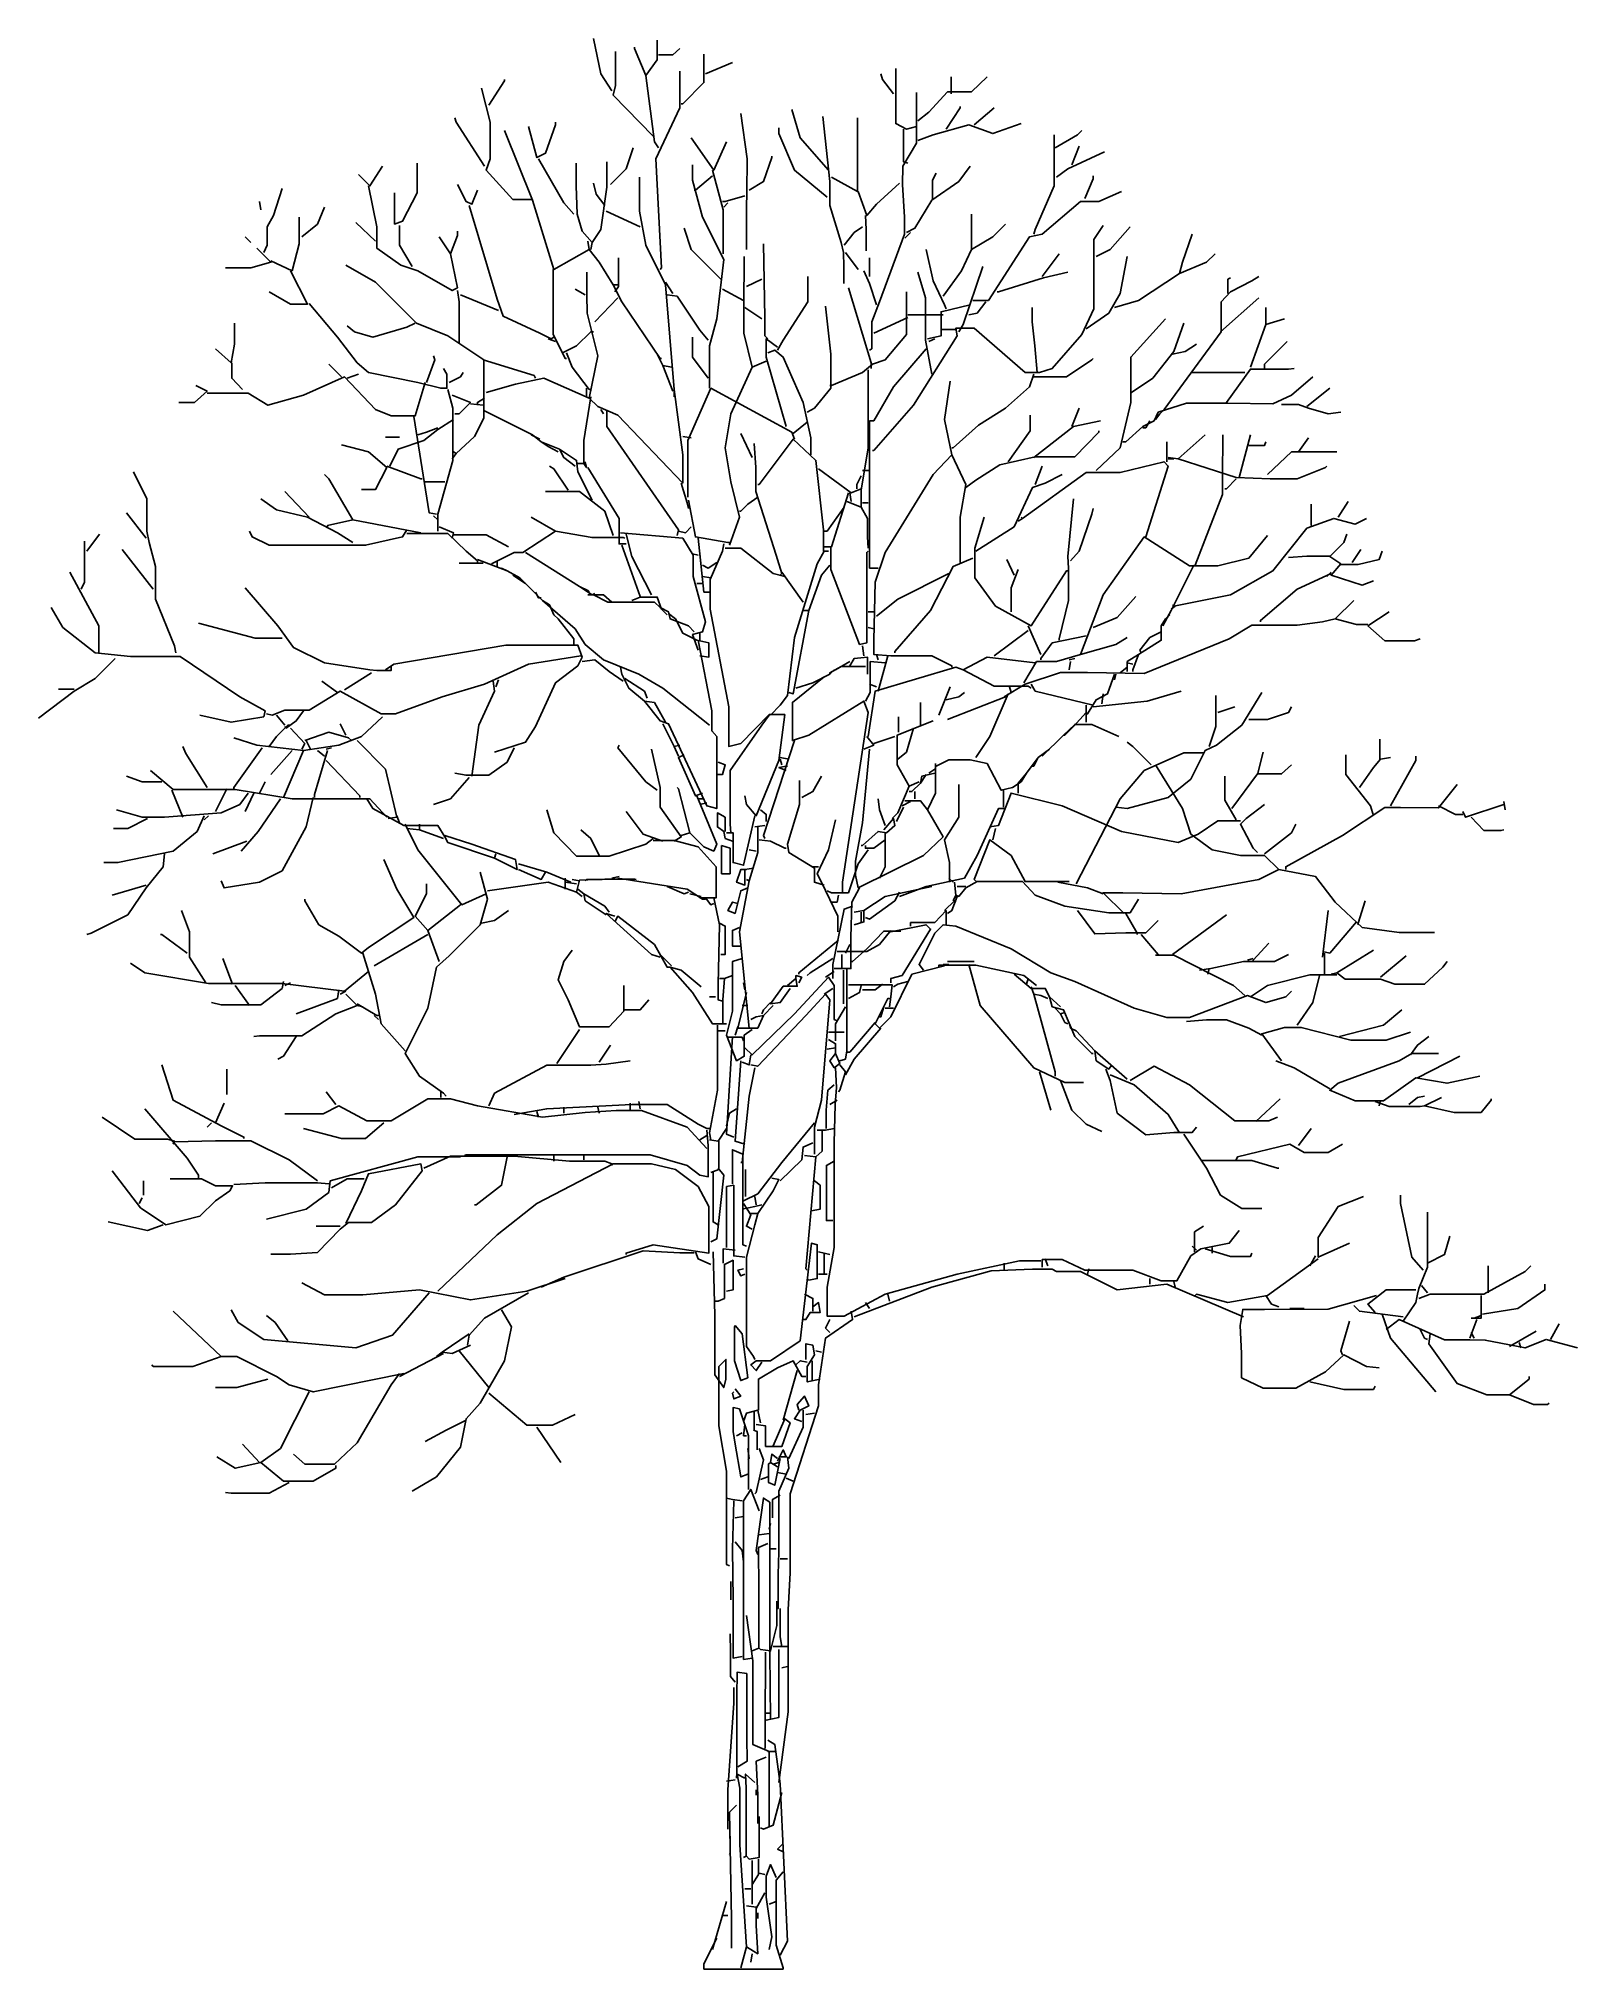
# Model space of a CAD drawing. Header units: metres. Extents: x -4.2 to 5, y 0 to 11.5.
import ezdxf

# ---------------------------------------------------------------- set-up
doc = ezdxf.new("R2010")
doc.units = ezdxf.units.M
doc.header["$LTSCALE"] = 0.2

msp = doc.modelspace()

# ---------------------------------------------------------------- linework, layer by layer
at = {"flags": 128}
for points in [[(-0.765, 11.149), (-0.832, 11.25), (-0.874, 11.46)], [(-0.744, 11.384), (-0.744, 11.182), (-0.757, 11.123), (-0.521, 10.88)], [(-0.496, 11.451), (-0.496, 11.334), (-0.563, 11.241), (-0.631, 11.401), (-0.631, 11.409)], [(-0.488, 11.363), (-0.404, 11.363), (-0.362, 11.401)], [(-0.219, 11.367), (-0.219, 11.199), (-0.345, 11.073), (-0.353, 11.073)], [(-0.563, 11.241), (-0.513, 10.846), (-0.488, 10.812)], [(-0.362, 11.266), (-0.362, 11.048), (-0.504, 10.745), (-0.471, 10.098), (-0.479, 10.089)], [(-0.21, 11.25), (-0.05, 11.317)], [(0.908, 11.132), (0.841, 11.216), (0.832, 11.25)], [(0.921, 11.283), (0.921, 10.955), (0.984, 10.922), (1.043, 10.938)], [(-1.539, 11.165), (-1.488, 10.964), (-1.488, 10.745), (-1.513, 10.678), (-1.354, 10.505), (-1.236, 10.505)], [(-1.497, 11.065), (-1.404, 11.208), (-1.404, 11.216)], [(1.043, 11.14), (1.043, 10.838), (0.963, 10.703), (0.961, 10.594), (0.972, 10.4), (0.972, 10.299), (0.824, 9.896), (0.778, 9.778), (0.778, 9.618), (0.765, 9.61)], [(1.051, 10.972), (1.118, 11.023), (1.228, 11.144), (1.37, 11.144), (1.463, 11.233)], [(1.249, 11.132), (1.249, 11.233)], [(0, 11.014), (0.038, 10.745), (0.036, 10.543), (0.035, 10.459), (0.035, 10.207)], [(0.521, 10.678), (0.353, 10.871), (0.303, 11.039)], [(1.219, 10.922), (1.303, 11.048), (1.303, 11.056)], [(1.387, 10.947), (1.505, 11.048)], [(-1.522, 10.703), (-1.69, 10.964), (-1.698, 10.989)], [(-1.404, 10.913), (-1.236, 10.501), (-1.11, 10.089), (-0.9, 10.207), (-0.841, 10.131), (-0.757, 9.997), (-0.731, 9.997)], [(-1.261, 10.938), (-1.211, 10.753), (-1.16, 10.779), (-1.101, 10.947), (-1.101, 10.964)], [(0.513, 10.518), (0.319, 10.678), (0.227, 10.896), (0.227, 10.93)], [(0.488, 10.997), (0.53, 10.611), (0.53, 10.468), (0.597, 10.249), (0.61, 10.19), (0.612, 10.106), (0.612, 10.005)], [(0.538, 10.636), (0.694, 10.552), (0.694, 10.989)], [(0.967, 10.922), (0.967, 10.728), (0.992, 10.72)], [(1.665, 10.955), (1.497, 10.896), (1.354, 10.947), (1.143, 10.888), (1.051, 10.854)], [(1.867, 10.812), (2.001, 10.888), (2.026, 10.913)], [(-0.774, 10.594), (-0.681, 10.686), (-0.639, 10.812)], [(-0.294, 10.871), (-0.16, 10.678), (-0.084, 10.846)], [(1.862, 10.888), (1.862, 10.585), (1.749, 10.325), (1.74, 10.299)], [(1.875, 10.636), (1.942, 10.686), (2.161, 10.787)], [(1.967, 10.711), (2.009, 10.821)], [(-2.27, 10.653), (-2.203, 10.585), (-2.127, 10.703)], [(-2.056, 10.543), (-2.056, 10.358), (-2.009, 10.375), (-1.921, 10.543), (-1.921, 10.72)], [(-1.202, 10.745), (-1.051, 10.484), (-0.992, 10.417)], [(-0.795, 10.728), (-0.795, 10.577), (-0.832, 10.325), (-0.883, 10.249), (-0.942, 10.316), (-0.971, 10.417), (-0.977, 10.585), (-0.977, 10.72)], [(-0.286, 10.711), (-0.286, 10.619), (-0.227, 10.4), (-0.101, 10.148), (-0.143, 9.795), (-0.185, 9.635), (-0.185, 9.383)], [(-0.168, 10.678), (-0.105, 10.442), (-0.105, 10.182)], [(0.05, 10.56), (0.135, 10.611), (0.185, 10.753), (0.185, 10.762)], [(0.984, 10.308), (1.034, 10.333), (1.135, 10.501), (1.295, 10.611), (1.362, 10.703)], [(-2.724, 10.569), (-2.775, 10.409), (-2.812, 10.342), (-2.812, 10.232), (-2.833, 10.19)], [(-2.211, 10.585), (-2.161, 10.342), (-2.161, 10.215), (-2.018, 10.115), (-1.917, 10.081), (-1.715, 9.963), (-1.682, 9.98), (-1.724, 10.182), (-1.682, 10.291), (-1.682, 10.316)], [(-1.564, 10.56), (-1.597, 10.476), (-1.631, 10.493), (-1.682, 10.594)], [(-0.601, 10.636), (-0.601, 10.434), (-0.563, 10.232), (-0.446, 9.997), (-0.395, 9.375), (-0.345, 8.988), (-0.345, 8.82), (-0.731, 9.223), (-0.849, 9.274), (-0.9, 9.324), (-0.849, 9.576), (-0.912, 9.829), (-0.914, 9.938), (-0.914, 10.072)], [(-0.807, 10.468), (-0.858, 10.535), (-0.874, 10.602)], [(-0.168, 10.644), (-0.269, 10.56), (-0.277, 10.56)], [(0.942, 10.602), (0.807, 10.476), (0.748, 10.409), (0.698, 10.552)], [(1.139, 10.501), (1.139, 10.619), (1.16, 10.661)], [(2.262, 10.552), (2.127, 10.493), (2.018, 10.493), (1.791, 10.299), (1.715, 10.283), (1.471, 9.904), (1.379, 9.904)], [(2.043, 10.51), (2.094, 10.627), (2.094, 10.644)], [(-2.859, 10.493), (-2.85, 10.442)], [(-2.606, 10.283), (-2.514, 10.358), (-2.472, 10.459)], [(-1.614, 10.468), (-1.446, 9.913), (-1.412, 9.812), (-1.194, 9.711), (-1.127, 9.677), (-1.11, 9.686)], [(0.025, 10.526), (-0.092, 10.493), (-0.109, 10.493)], [(-0.076, 10.484), (-0.101, 10.459)], [(-2.623, 10.4), (-2.623, 10.241), (-2.665, 10.081), (-2.791, 10.14)], [(-2.169, 10.257), (-2.287, 10.367)], [(-2.026, 10.35), (-2.026, 10.232), (-1.951, 10.106)], [(-0.799, 10.434), (-0.597, 10.342)], [(-0.118, 10.03), (-0.294, 10.207), (-0.336, 10.333)], [(0.723, 10.342), (0.673, 10.308), (0.614, 10.232)], [(0.74, 10.409), (0.744, 10.325), (0.744, 10.199)], [(2.152, 10.35), (2.098, 10.266), (2.098, 9.854), (2.026, 9.703), (1.85, 9.501), (1.774, 9.476), (1.69, 9.476), (1.387, 9.74), (1.278, 9.74), (1.286, 9.694), (1.026, 9.282), (0.79, 9.013), (0.782, 9.013)], [(1.202, 9.93), (1.312, 10.081), (1.37, 10.207), (1.497, 10.283), (1.572, 10.358)], [(1.37, 10.207), (1.37, 10.417)], [(2.11, 10.165), (2.194, 10.207), (2.312, 10.342)], [(-2.875, 10.215), (-2.791, 10.131), (-2.909, 10.098), (-3.06, 10.098)], [(-2.943, 10.283), (-2.909, 10.249)], [(-1.724, 10.182), (-1.791, 10.283)], [(-0.908, 10.257), (-0.9, 10.207)], [(-0.883, 10.249), (-0.891, 10.207)], [(0.135, 10.241), (0.143, 9.803), (0.143, 9.694), (0.16, 9.677)], [(1.009, 10.308), (0.975, 10.274)], [(1.101, 10.207), (1.143, 10.022), (1.211, 9.879), (1.219, 9.854)], [(2.606, 10.064), (2.623, 10.131), (2.682, 10.299)], [(-2.346, 10.115), (-2.169, 10.014), (-1.925, 9.77), (-1.74, 9.694), (-1.526, 9.551), (-1.526, 9.206), (-1.581, 9.097), (-1.69, 8.996), (-1.707, 9.005)], [(-0.727, 10.157), (-0.727, 9.988), (-0.748, 9.955)], [(0.021, 10.165), (0.019, 9.862), (0.019, 9.711), (0.067, 9.509), (0.151, 9.543)], [(0.622, 10.19), (0.698, 10.089)], [(0.765, 10.047), (0.765, 10.157)], [(1.438, 10.106), (1.32, 9.761), (1.295, 9.719)], [(1.791, 10.047), (1.892, 10.182)], [(2.295, 10.165), (2.253, 9.946), (2.186, 9.829), (2.051, 9.736)], [(2.22, 9.862), (2.363, 9.904), (2.606, 10.064), (2.766, 10.131), (2.817, 10.182)], [(-2.674, 10.081), (-2.573, 9.883), (-2.674, 9.883), (-2.8, 9.955)], [(-1.114, 10.089), (-1.114, 9.703), (-1.059, 9.593), (-0.975, 9.635), (-0.891, 9.719), (-0.874, 9.719)], [(-0.757, 9.997), (-0.706, 9.896), (-0.479, 9.56), (-0.471, 9.56)], [(-0.446, 10.014), (-0.404, 9.946)], [(0.126, 10.03), (0.034, 9.988)], [(0.399, 10.047), (0.399, 9.896), (0.252, 9.669), (0.219, 9.61)], [(0.639, 9.98), (0.774, 9.534), (0.774, 9.501)], [(0.731, 10.081), (0.765, 10.005), (0.807, 9.879)], [(1.051, 10.072), (1.097, 9.921), (1.097, 9.669), (1.135, 9.467)], [(1.942, 10.072), (1.799, 10.039), (1.74, 10.022), (1.53, 9.955), (1.522, 9.955)], [(2.463, 9.198), (2.489, 9.232), (2.514, 9.257), (2.854, 9.719), (2.854, 9.896), (2.909, 9.955), (3.035, 10.022), (3.077, 10.047)], [(2.892, 9.946), (2.892, 10.03), (2.909, 10.039)], [(-2.564, 9.887), (-2.396, 9.686), (-2.278, 9.534), (-2.211, 9.476), (-1.917, 9.417), (-1.782, 9.383), (-1.745, 9.383), (-1.745, 9.467), (-1.766, 9.501)], [(-1.682, 9.963), (-1.673, 9.896), (-1.673, 9.652)], [(-1.665, 9.938), (-1.438, 9.845)], [(-0.925, 9.938), (-0.984, 9.972)], [(-0.731, 9.921), (-0.866, 9.778)], [(-0.437, 9.938), (-0.378, 9.93), (-0.244, 9.728), (-0.193, 9.669)], [(-0.109, 9.972), (0.017, 9.904)], [(0.504, 9.871), (0.534, 9.585), (0.534, 9.383), (0.437, 9.265), (0.395, 9.24)], [(0.984, 9.955), (0.984, 9.703), (0.858, 9.551), (0.782, 9.526), (0.774, 9.534)], [(1.362, 9.879), (1.19, 9.837), (1.19, 9.694), (1.11, 9.677)], [(1.455, 9.896), (1.404, 9.829), (1.354, 9.82)], [(2.85, 9.719), (3.077, 9.921)], [(-3.119, 9.618), (-3.027, 9.534), (-3.006, 9.644), (-3.006, 9.77)], [(-1.934, 9.77), (-1.984, 9.745), (-2.186, 9.686), (-2.295, 9.719), (-2.337, 9.753)], [(0.025, 9.862), (0.126, 9.795)], [(0.992, 9.803), (0.79, 9.711)], [(0.992, 9.82), (1.202, 9.82)], [(1.761, 9.476), (1.747, 9.635), (1.731, 9.778), (1.731, 9.862)], [(2.522, 9.795), (2.316, 9.568), (2.316, 9.299), (2.253, 9.03), (2.11, 8.895)], [(2.632, 9.77), (2.573, 9.602), (2.447, 9.442), (2.321, 9.358)], [(3.027, 9.509), (3.119, 9.761), (3.229, 9.795)], [(3.119, 9.761), (3.119, 9.862)], [(-1.143, 9.677), (-1.101, 9.66)], [(-0.193, 9.442), (-0.286, 9.568), (-0.286, 9.686)], [(0.269, 9.156), (0.151, 9.568), (0.151, 9.677), (0.219, 9.627)], [(1.152, 9.677), (1.118, 9.66)], [(1.278, 9.732), (1.194, 9.732)], [(2.564, 9.585), (2.64, 9.602), (2.707, 9.644)], [(3.245, 9.66), (3.111, 9.526), (3.111, 9.501)], [(-3.023, 9.534), (-3.023, 9.442), (-2.96, 9.375)], [(-2.371, 9.45), (-2.447, 9.526)], [(-1.867, 9.417), (-1.816, 9.551), (-1.824, 9.576)], [(-1.53, 9.551), (-1.228, 9.459), (-1.219, 9.442)], [(-1.059, 9.593), (-1.043, 9.56), (-1.034, 9.56)], [(-1.034, 9.593), (-1.001, 9.509), (-0.9, 9.375), (-0.891, 9.375)], [(-0.496, 9.585), (-0.462, 9.518), (-0.404, 9.366)], [(0.416, 8.988), (0.416, 9.089), (0.37, 9.299), (0.252, 9.568), (0.202, 9.61), (0.16, 9.593)], [(0.782, 9.526), (0.723, 9.476), (0.538, 9.4), (0.53, 9.4)], [(1.101, 9.618), (0.908, 9.391), (0.79, 9.19), (0.765, 9.19)], [(1.74, 9.45), (1.934, 9.45), (2.085, 9.551), (2.094, 9.56)], [(-3.17, 9.354), (-2.926, 9.354), (-2.808, 9.282), (-2.598, 9.341), (-2.354, 9.45), (-2.169, 9.257), (-2.077, 9.219), (-1.934, 9.219), (-1.875, 9.417)], [(-2.337, 9.442), (-2.27, 9.467)], [(-1.732, 9.417), (-1.665, 9.45), (-1.648, 9.476)], [(-1.513, 9.358), (-1.337, 9.408), (-1.169, 9.442), (-0.9, 9.324)], [(-0.462, 9.518), (-0.412, 9.509)], [(0.067, 9.509), (-0.059, 9.232), (-0.092, 9.03), (-0.059, 8.828), (-0.008, 8.618), (-0.067, 8.45)], [(0.757, 9.492), (0.757, 9.03), (0.715, 8.778), (0.715, 8.677), (0.631, 8.71)], [(1.244, 9.425), (1.211, 9.198), (1.253, 8.988)], [(1.74, 9.467), (1.715, 9.391), (1.572, 9.265), (1.412, 9.164), (1.261, 9.03), (1.253, 9.03)], [(3.397, 9.45), (3.271, 9.341), (3.161, 9.291), (2.892, 9.295), (2.648, 9.295), (2.48, 9.24), (2.455, 9.19), (2.388, 9.156), (2.287, 9.064), (2.27, 9.064)], [(2.682, 9.476), (2.993, 9.476)], [(2.884, 9.299), (3.027, 9.497), (3.254, 9.497), (3.287, 9.501)], [(-3.237, 9.4), (-3.17, 9.366), (-3.245, 9.299), (-3.338, 9.299)], [(-1.74, 9.375), (-1.711, 9.265), (-1.711, 8.954), (-1.799, 8.635), (-1.799, 8.534)], [(-1.715, 9.341), (-1.606, 9.299), (-1.673, 9.232), (-1.698, 9.232)], [(-1.606, 9.291), (-1.53, 9.282)], [(-1.522, 9.324), (-1.564, 9.299), (-1.564, 9.291)], [(-0.891, 9.333), (-0.933, 9.072), (-0.933, 8.937), (-0.975, 8.937)], [(-0.916, 9.383), (-0.916, 9.333)], [(-0.395, 9.375), (-0.395, 9.333)], [(-0.315, 8.736), (-0.315, 9.072), (-0.177, 9.383), (0.303, 9.122), (0.319, 9.08)], [(3.363, 9.274), (3.498, 9.383)], [(-1.707, 9.198), (-1.799, 9.139), (-1.883, 9.072), (-2.035, 9.021), (-2.085, 8.921)], [(-1.942, 9.215), (-1.85, 8.643), (-1.808, 8.635)], [(-1.522, 9.249), (-1.236, 9.106), (-1.185, 9.064), (-1.076, 9.021), (-1.051, 8.971), (-0.984, 8.921)], [(-0.832, 9.257), (-0.816, 9.232)], [(-0.795, 9.249), (-0.795, 9.156), (-0.37, 8.542), (-0.378, 8.509)], [(0.395, 9.181), (0.311, 9.114)], [(0.765, 9.19), (0.765, 8.593), (0.765, 8.315), (0.816, 8.315)], [(1.589, 8.946), (1.719, 9.131), (1.719, 9.223)], [(1.74, 8.971), (1.976, 9.156), (2.136, 9.19)], [(1.967, 9.156), (2.009, 9.265)], [(2.43, 9.19), (2.405, 9.148), (2.388, 9.148)], [(3.212, 9.286), (3.313, 9.286), (3.372, 9.265), (3.489, 9.232), (3.565, 9.24)], [(-2.11, 9.093), (-2.026, 9.093)], [(-1.799, 9.148), (-1.867, 9.122), (-1.917, 9.106)], [(-1.244, 9.106), (-1.194, 9.08)], [(-1.185, 9.064), (-1.143, 9.038), (-1.085, 9.005)], [(-0.345, 9.097), (-0.294, 9.089)], [(0.067, 8.971), (0, 9.114)], [(0.492, 8.416), (0.492, 8.542), (0.446, 8.954), (0.311, 9.08), (0.109, 8.811), (0.101, 8.811)], [(1.337, 8.794), (1.396, 8.837), (1.539, 8.929), (1.749, 8.975), (1.984, 8.975), (2.127, 9.122), (2.127, 9.131)], [(2.531, 9.064), (2.531, 8.946)], [(2.758, 9.106), (2.598, 8.963), (2.943, 8.853), (3.144, 8.845), (3.304, 8.845), (3.472, 8.912), (3.481, 8.921)], [(2.863, 9.106), (2.861, 8.853), (2.861, 8.752), (2.699, 8.332)], [(3.027, 9.106), (2.96, 8.853)], [(3.018, 9.043), (3.111, 9.043), (3.119, 9.064)], [(3.313, 9.005), (3.372, 9.089)], [(-2.371, 9.047), (-2.211, 9.005), (-2.102, 8.912), (-2.169, 8.782), (-2.253, 8.782)], [(-1.69, 8.996), (-1.715, 8.963)], [(-1.076, 9.021), (-0.975, 8.954), (-0.967, 8.887), (-0.883, 8.719)], [(-0.925, 8.946), (-0.916, 8.912), (-0.933, 8.937)], [(0.08, 9.055), (0.09, 8.912), (0.09, 8.769), (0.21, 8.391), (0.244, 8.282), (0.235, 8.273)], [(1.303, 8.349), (1.303, 8.618), (1.337, 8.811), (1.253, 8.988), (1.143, 8.87), (0.858, 8.408), (0.799, 8.231), (0.79, 7.886), (0.79, 7.802), (0.891, 7.794), (1.135, 7.794), (1.253, 7.735), (1.253, 7.727)], [(2.405, 8.5), (2.539, 8.921), (2.514, 8.946), (2.253, 8.883), (2.051, 8.883), (1.673, 8.61), (1.665, 8.618)], [(2.539, 8.971), (2.598, 8.963)], [(2.539, 8.963), (2.573, 8.963)], [(3.54, 9.005), (3.271, 9.005), (3.128, 8.87)], [(-3.607, 8.887), (-3.527, 8.727), (-3.527, 8.534), (-3.514, 8.467), (-3.477, 8.324), (-3.477, 8.13), (-3.363, 7.853), (-3.355, 7.811)], [(-2.304, 8.601), (-2.447, 8.845), (-2.472, 8.87)], [(-2.102, 8.921), (-1.9, 8.845), (-1.892, 8.845)], [(-1.026, 8.778), (-1.11, 8.904), (-1.135, 8.921)], [(-0.908, 8.912), (-0.723, 8.61), (-0.723, 8.458), (-0.681, 8.458)], [(0.462, 8.904), (0.656, 8.761), (0.715, 8.786)], [(0.715, 8.862), (0.689, 8.811), (0.689, 8.786)], [(0.723, 8.895), (0.765, 8.895)], [(1.909, 8.87), (1.808, 8.82), (1.732, 8.794), (1.623, 8.559), (1.396, 8.416)], [(1.749, 8.811), (1.791, 8.921)], [(2.943, 8.845), (2.884, 8.786), (2.875, 8.786)], [(-2.304, 8.467), (-2.396, 8.525), (-2.573, 8.618), (-2.758, 8.66), (-2.85, 8.727)], [(-2.564, 8.618), (-2.707, 8.769)], [(-1.883, 8.828), (-1.757, 8.828)], [(-1.16, 8.769), (-0.958, 8.769), (-0.807, 8.652), (-0.757, 8.509)], [(-0.353, 8.82), (-0.319, 8.702), (-0.311, 8.668)], [(-0.311, 8.719), (-0.269, 8.5), (-0.076, 8.467), (-0.067, 8.467)], [(0.101, 8.736), (0.042, 8.694), (0, 8.652), (-0.008, 8.652)], [(0.639, 8.761), (0.538, 8.441), (0.496, 8.441)], [(0.647, 8.761), (0.656, 8.71)], [(1.976, 8.727), (1.942, 8.383), (1.946, 8.315), (1.946, 8.122), (1.892, 7.895), (1.892, 7.886)], [(-3.531, 8.492), (-3.649, 8.643)], [(-1.824, 8.626), (-1.799, 8.601)], [(-1.244, 8.618), (-1.101, 8.534), (-1.295, 8.408), (-1.345, 8.408), (-1.48, 8.34)], [(0.614, 8.677), (0.513, 8.534), (0.496, 8.534)], [(0.715, 8.677), (0.752, 8.61), (0.752, 8.5), (0.757, 8.433)], [(0.723, 8.702), (0.757, 8.702)], [(1.446, 8.618), (1.391, 8.433), (1.391, 8.256), (1.513, 8.088), (1.724, 7.971), (1.934, 8.298), (1.942, 8.298)], [(1.673, 8.61), (1.648, 8.593)], [(1.959, 8.357), (2.009, 8.416), (2.085, 8.635), (2.094, 8.668)], [(3.716, 8.61), (3.649, 8.576), (3.523, 8.61), (3.363, 8.551), (3.161, 8.298), (2.909, 8.156), (2.573, 8.088), (2.564, 8.097)], [(3.388, 8.567), (3.388, 8.694)], [(3.548, 8.618), (3.607, 8.71)], [(-3.884, 8.416), (-3.809, 8.517)], [(-1.984, 8.542), (-2.009, 8.5), (-2.228, 8.45), (-2.8, 8.45), (-2.901, 8.5), (-2.917, 8.534)], [(-1.9, 8.525), (-2.304, 8.601), (-2.455, 8.567), (-2.455, 8.559)], [(-1.984, 8.521), (-1.74, 8.521), (-1.631, 8.416), (-1.564, 8.357), (-1.564, 8.34)], [(-1.791, 8.559), (-1.707, 8.525), (-1.715, 8.492)], [(-1.707, 8.513), (-1.513, 8.513), (-1.379, 8.441)], [(-1.101, 8.534), (-0.883, 8.496), (-0.698, 8.496), (-0.689, 8.492)], [(-0.715, 8.525), (-0.345, 8.492), (-0.282, 8.391), (-0.282, 8.265), (-0.21, 7.996), (-0.227, 7.937), (-0.286, 7.92), (-0.252, 7.828)], [(-0.681, 8.517), (-0.647, 8.383), (-0.53, 8.156)], [(-0.294, 8.559), (-0.328, 8.525), (-0.37, 8.534)], [(-0.252, 8.492), (-0.219, 8.172), (-0.185, 8.172)], [(3.128, 8.509), (3.018, 8.374), (2.833, 8.328), (2.665, 8.328), (2.396, 8.5), (2.152, 8.156), (2.018, 7.802), (1.875, 7.76), (1.757, 7.76), (1.682, 7.634)], [(3.599, 8.517), (3.582, 8.467), (3.498, 8.383), (3.565, 8.34), (3.506, 8.273), (3.691, 8.214), (3.758, 8.24)], [(-3.897, 8.475), (-3.897, 8.231), (-3.918, 8.189)], [(-3.489, 8.189), (-3.674, 8.425)], [(-1.278, 8.408), (-0.958, 8.206), (-0.908, 8.181), (-0.9, 8.172)], [(-0.706, 8.45), (-0.597, 8.147)], [(-0.286, 8.399), (-0.252, 8.391)], [(-0.244, 8.399), (-0.235, 8.324)], [(-0.101, 8.458), (-0.109, 8.416), (-0.181, 8.248), (-0.181, 8.071), (-0.071, 7.491), (-0.071, 7.256), (0, 7.273), (0.168, 7.445), (0.261, 7.445), (0.227, 7.172), (0.092, 6.844), (0.034, 6.911), (0.025, 6.962)], [(-0.092, 8.433), (0, 8.433), (0.193, 8.282), (0.261, 8.265)], [(0.177, 7.441), (0.235, 7.5), (0.277, 7.559), (0.319, 7.903), (0.454, 8.34), (0.496, 8.416), (0.521, 8.416)], [(0.534, 8.441), (0.534, 8.307), (0.706, 7.861), (0.748, 7.87), (0.748, 8.408), (0.757, 8.416)], [(1.379, 8.374), (1.261, 8.324), (1.127, 8.063), (0.916, 7.819), (0.916, 7.811)], [(3.254, 8.378), (3.363, 8.385), (3.498, 8.385)], [(3.809, 8.416), (3.792, 8.366), (3.666, 8.336), (3.565, 8.336)], [(3.632, 8.349), (3.683, 8.425)], [(-3.985, 8.29), (-3.813, 7.971), (-3.813, 7.811)], [(-1.53, 8.345), (-1.673, 8.345)], [(-1.564, 8.366), (-1.387, 8.298), (-1.312, 8.256), (-1.286, 8.231)], [(-1.446, 8.357), (-1.446, 8.324)], [(-1.421, 8.315), (-1.387, 8.298)], [(-1.354, 8.273), (-1.278, 8.223), (-1.177, 8.122), (-0.984, 7.954), (-0.925, 7.861), (-0.816, 7.769), (-0.605, 7.685), (-0.462, 7.601), (-0.185, 7.382)], [(-0.143, 8.349), (-0.193, 8.315), (-0.227, 8.332)], [(-0.227, 8.265), (-0.177, 8.256)], [(0.244, 8.29), (0.37, 8.113)], [(0.53, 8.332), (0.479, 8.273), (0.404, 8.063), (0.37, 8.063)], [(1.236, 8.282), (0.933, 8.13), (0.807, 8.029)], [(1.623, 8.273), (1.581, 8.366)], [(1.648, 8.307), (1.606, 8.198), (1.606, 8.055)], [(2.69, 8.332), (2.556, 8.063), (2.506, 7.971)], [(3.506, 8.282), (3.304, 8.189), (3.086, 8.004), (3.086, 7.996)], [(3.506, 8.29), (3.481, 8.265)], [(-2.943, 8.198), (-2.749, 7.971), (-2.657, 7.844), (-2.472, 7.752), (-2.203, 7.71), (-2.161, 7.706), (-2.077, 7.706), (-2.077, 7.735)], [(-1.219, 8.172), (-1.202, 8.139), (-1.185, 8.139)], [(-0.958, 8.206), (-0.883, 8.156), (-0.866, 8.164)], [(-0.908, 8.156), (-0.816, 8.156), (-0.765, 8.113)], [(-0.874, 8.156), (-0.79, 8.113), (-0.513, 8.113), (-0.479, 8.08), (-0.429, 8.055), (-0.42, 8.013), (-0.311, 7.971), (-0.277, 7.937)], [(-0.437, 8.038), (-0.471, 8.071), (-0.496, 8.143), (-0.597, 8.143), (-0.647, 8.122)], [(-0.261, 8.223), (-0.227, 8.223)], [(2.094, 7.962), (2.236, 8.021), (2.346, 8.147)], [(-4.095, 8.08), (-4.027, 7.962), (-3.834, 7.811), (-3.624, 7.79), (-3.329, 7.79), (-2.976, 7.55), (-2.825, 7.466), (-2.833, 7.432), (-3.027, 7.399), (-3.212, 7.441)], [(-1.177, 8.122), (-1.135, 8.097), (-1.11, 8.038), (-1.085, 8.013), (-0.992, 7.895), (-0.992, 7.853)], [(-0.429, 8.046), (-0.387, 8.013), (-0.345, 7.928), (-0.261, 7.886), (-0.189, 7.87), (-0.189, 7.786), (-0.244, 7.794)], [(0.404, 8.063), (0.311, 7.567), (0.286, 7.575)], [(0.757, 8.055), (0.799, 8.055)], [(2.548, 8.038), (2.522, 8.013), (2.497, 7.971), (2.497, 7.886), (2.363, 7.802), (2.295, 7.76), (2.295, 7.701)], [(2.581, 8.088), (2.556, 8.071)], [(3.641, 8.122), (3.531, 8.013), (3.657, 7.979), (3.725, 7.979)], [(3.851, 8.055), (3.725, 7.971), (3.826, 7.882), (4.002, 7.882), (4.036, 7.895)], [(-2.724, 7.899), (-2.884, 7.899), (-3.22, 7.987)], [(-0.244, 7.928), (-0.244, 7.886)], [(0.757, 7.962), (0.79, 7.954)], [(1.707, 7.945), (1.505, 7.794)], [(3.531, 8.013), (3.456, 7.996), (3.304, 7.975), (3.035, 7.975), (2.901, 7.895), (2.396, 7.689), (2.06, 7.695), (1.9, 7.695), (1.69, 7.626), (1.564, 7.55)], [(1.707, 7.971), (1.782, 7.802)], [(2.497, 7.937), (2.43, 7.903), (2.371, 7.828), (2.379, 7.811)], [(-1.463, 7.222), (-1.278, 7.281), (-1.219, 7.374), (-1.101, 7.634), (-0.967, 7.735), (-0.942, 7.786), (-0.967, 7.857), (-1.396, 7.857), (-2.06, 7.744), (-2.11, 7.71)], [(-0.252, 7.886), (-0.172, 7.466), (-0.172, 7.348), (-0.143, 7.315), (-0.143, 6.886), (-0.202, 6.903), (-0.429, 7.39), (-0.479, 7.407), (-0.572, 7.525)], [(0.723, 7.853), (0.731, 7.794)], [(0.807, 7.802), (0.816, 7.769)], [(2.051, 7.912), (1.85, 7.87), (1.782, 7.777), (1.782, 7.769)], [(2.018, 7.802), (2.228, 7.861), (2.295, 7.903)], [(2.363, 7.802), (2.329, 7.71), (2.329, 7.701)], [(-3.716, 7.777), (-3.834, 7.659), (-3.96, 7.584), (-4.17, 7.424)], [(-0.95, 7.794), (-1.261, 7.744), (-1.522, 7.626), (-1.774, 7.55), (-2.051, 7.449), (-2.136, 7.449), (-2.379, 7.584), (-2.564, 7.47), (-2.707, 7.47), (-2.783, 7.441), (-2.817, 7.449)], [(-2.194, 7.693), (-2.354, 7.592)], [(-0.942, 7.76), (-0.866, 7.769), (-0.782, 7.701), (-0.698, 7.643)], [(-0.715, 7.727), (-0.706, 7.685), (-0.664, 7.601), (-0.572, 7.525), (-0.513, 7.517), (-0.446, 7.399)], [(0.555, 7.71), (0.53, 7.685), (0.429, 7.634), (0.328, 7.601)], [(0.74, 7.731), (0.597, 7.731), (0.53, 7.693), (0.53, 7.685)], [(0.647, 7.76), (0.563, 7.71)], [(0.647, 7.735), (0.673, 7.777), (0.752, 7.786), (0.752, 7.685)], [(0.858, 7.752), (0.769, 7.76), (0.769, 7.575), (0.74, 7.525)], [(0.757, 7.315), (0.799, 7.584), (1.278, 7.727), (1.32, 7.71)], [(0.874, 7.794), (0.816, 7.584)], [(1.749, 7.752), (1.463, 7.786), (1.32, 7.71), (1.505, 7.613), (1.707, 7.613), (1.724, 7.601)], [(1.984, 7.777), (1.951, 7.769)], [(1.959, 7.76), (1.951, 7.71)], [(2.22, 7.685), (2.178, 7.567), (2.11, 7.533), (2.06, 7.449), (2.051, 7.449)], [(2.228, 7.685), (2.22, 7.651)], [(2.295, 7.727), (2.253, 7.693)], [(2.295, 7.752), (2.329, 7.744)], [(-3.96, 7.596), (-4.053, 7.596)], [(-2.396, 7.575), (-2.489, 7.643)], [(-1.471, 7.643), (-1.463, 7.584), (-1.555, 7.382), (-1.597, 7.079)], [(-1.438, 7.651), (-1.455, 7.609)], [(-0.689, 7.659), (-0.572, 7.584), (-0.555, 7.542)], [(0.496, 7.668), (0.307, 7.517), (0.307, 7.29), (0.404, 7.323), (0.731, 7.525), (0.757, 7.458), (0.605, 6.449), (0.605, 6.39)], [(0.765, 7.626), (0.807, 7.609)], [(1.244, 7.609), (1.177, 7.441)], [(1.219, 7.533), (1.295, 7.55), (1.328, 7.575)], [(1.597, 7.609), (1.606, 7.575)], [(1.724, 7.626), (1.749, 7.584), (2.094, 7.5)], [(2.094, 7.491), (2.413, 7.525), (2.615, 7.584)], [(3.094, 7.575), (2.976, 7.382), (2.825, 7.264), (2.758, 7.231), (2.674, 7.062), (2.539, 6.953), (2.295, 6.886), (2.228, 6.894)], [(-2.598, 7.466), (-2.64, 7.407), (-2.699, 7.365), (-2.707, 7.374)], [(1.068, 7.382), (1.068, 7.517)], [(1.228, 7.416), (1.572, 7.55), (1.581, 7.542)], [(1.589, 7.567), (1.48, 7.315), (1.396, 7.189)], [(2.051, 7.458), (1.976, 7.374), (1.925, 7.323), (1.917, 7.323)], [(2.051, 7.5), (2.051, 7.399)], [(2.152, 7.567), (2.144, 7.508)], [(2.821, 7.559), (2.821, 7.374), (2.783, 7.256)], [(2.833, 7.458), (2.934, 7.491)], [(3.018, 7.416), (3.128, 7.416), (3.254, 7.458), (3.271, 7.491)], [(-2.127, 7.432), (-2.253, 7.315), (-2.388, 7.264), (-2.598, 7.231), (-2.875, 7.264), (-3.01, 7.306)], [(-2.8, 7.256), (-2.758, 7.315), (-2.69, 7.382), (-2.674, 7.382)], [(-2.758, 7.441), (-2.707, 7.382)], [(-2.674, 7.365), (-2.59, 7.273), (-2.606, 7.239)], [(-2.59, 7.29), (-2.447, 7.34), (-2.329, 7.306), (-2.312, 7.29)], [(-2.346, 7.323), (-2.379, 7.39)], [(-0.462, 7.39), (-0.395, 7.256), (-0.362, 7.264)], [(0.168, 7.441), (0.126, 7.382), (-0.063, 7.113), (-0.063, 6.793), (-0.059, 6.743)], [(1.059, 7.046), (1.001, 7.02), (0.929, 7.147), (0.929, 7.323), (1.143, 7.407)], [(1.026, 7.365), (0.984, 7.222), (0.933, 7.18)], [(0.937, 7.34), (0.937, 7.432)], [(1.791, 7.197), (1.917, 7.323), (1.984, 7.386), (2.085, 7.386), (2.245, 7.315)], [(-3.17, 7.012), (-3.296, 7.214), (-3.313, 7.256)], [(-2.842, 7.247), (-3.01, 7.012), (-3.01, 7.004)], [(-2.665, 7.231), (-2.791, 7.088)], [(-2.598, 7.231), (-2.716, 6.953)], [(-2.581, 7.29), (-2.556, 7.239)], [(-2.455, 7.231), (-2.531, 6.97), (-2.531, 6.953)], [(-2.514, 7.231), (-2.472, 7.197)], [(-2.43, 7.247), (-2.463, 7.239)], [(-2.278, 7.29), (-2.11, 7.121), (-2.043, 6.835), (-2.094, 6.827)], [(-1.345, 7.247), (-1.387, 7.163), (-1.497, 7.084), (-1.631, 7.084), (-1.698, 7.096)], [(-0.496, 6.995), (-0.563, 7.046), (-0.731, 7.247), (-0.723, 7.264)], [(-0.53, 7.239), (-0.479, 7.012), (-0.479, 6.894), (-0.353, 6.718), (-0.395, 6.693)], [(-0.395, 7.256), (-0.37, 7.197)], [(0.319, 7.29), (0.135, 6.726), (0.143, 6.709)], [(0.765, 7.239), (0.723, 6.802), (0.681, 6.575), (0.681, 6.491), (0.698, 6.415), (1.085, 6.608), (1.202, 6.718), (1.11, 6.878), (1.156, 6.978), (1.156, 7.155)], [(0.748, 7.315), (0.79, 7.264), (0.731, 7.239)], [(0.916, 7.315), (0.79, 7.273)], [(1.833, 7.239), (1.766, 7.189), (1.698, 7.096), (1.648, 7.037), (1.648, 6.978)], [(2.438, 7.147), (2.329, 7.256), (2.295, 7.281)], [(3.796, 7.18), (3.796, 7.298)], [(-3.506, 7.113), (-3.372, 6.999), (-3.002, 6.999), (-2.665, 6.945), (-2.203, 6.945), (-2.102, 6.835)], [(-2.463, 7.172), (-2.262, 6.962), (-2.262, 6.953)], [(-0.336, 7.205), (-0.37, 7.189), (-0.269, 6.962), (-0.227, 6.978)], [(-0.135, 7.163), (-0.092, 7.147), (-0.109, 7.088), (-0.143, 7.088)], [(0.269, 7.113), (0.227, 7.13), (0.269, 7.138), (0.277, 7.138)], [(0.235, 7.189), (0.286, 7.18)], [(0.235, 7.18), (0.244, 7.147)], [(1.152, 7.121), (1.118, 7.096)], [(1.698, 7.096), (1.665, 7.046), (1.614, 7.012), (1.547, 6.995), (1.463, 7.155), (1.362, 7.176), (1.236, 7.176), (1.16, 7.138)], [(1.766, 7.189), (1.74, 7.138), (1.732, 7.138)], [(2.749, 7.218), (2.632, 7.218), (2.396, 7.113), (2.253, 6.945), (1.993, 6.44)], [(2.463, 7.147), (2.623, 6.886), (2.674, 6.735), (2.8, 6.642), (2.968, 6.608), (3.111, 6.608), (3.195, 6.524), (3.077, 6.466), (2.615, 6.381), (2.27, 6.386), (2.152, 6.386), (2.278, 6.264)], [(2.917, 6.886), (3.069, 7.092), (3.212, 7.092), (3.271, 7.147)], [(3.069, 7.088), (3.102, 7.222)], [(3.594, 7.205), (3.594, 7.088), (3.741, 6.903), (3.758, 6.844)], [(3.674, 7.012), (3.758, 7.13), (3.8, 7.18), (3.859, 7.189)], [(3.859, 6.903), (4.01, 7.172), (4.01, 7.197)], [(-3.439, 7.046), (-3.556, 7.046), (-3.649, 7.079)], [(-3.052, 7.004), (-3.119, 6.869)], [(-2.859, 6.978), (-2.825, 7.046)], [(-1.614, 7.071), (-1.724, 6.945), (-1.824, 6.911)], [(-0.261, 6.962), (-0.143, 6.676), (-0.16, 6.634), (-0.219, 6.659), (-0.303, 6.743), (-0.37, 7.004), (-0.378, 7.012)], [(0.349, 7.054), (0.349, 6.911), (0.277, 6.676), (0.286, 6.625), (0.437, 6.533), (0.437, 6.449), (0.496, 6.432)], [(0.362, 6.953), (0.429, 6.987), (0.479, 7.079)], [(1.001, 7.02), (0.933, 6.861), (0.9, 6.827)], [(1.068, 7.037), (1.017, 6.987), (1.001, 6.987)], [(1.101, 7.088), (1.068, 7.037), (1.076, 7.079), (1.152, 7.096)], [(1.295, 7.029), (1.295, 6.835), (1.211, 6.701), (1.24, 6.566), (1.24, 6.449)], [(2.875, 7.079), (2.875, 6.936), (2.943, 6.819)], [(4.254, 7.029), (4.145, 6.89), (3.918, 6.892), (3.826, 6.892), (3.573, 6.726), (3.237, 6.541), (3.237, 6.524)], [(-2.926, 6.978), (-2.976, 6.911), (-3.086, 6.861), (-3.422, 6.835), (-3.556, 6.835), (-3.708, 6.878)], [(-3.38, 6.995), (-3.313, 6.835)], [(-2.539, 6.953), (-2.581, 6.777), (-2.724, 6.516), (-2.859, 6.449), (-3.069, 6.415), (-3.086, 6.457)], [(-2.733, 6.945), (-2.867, 6.751), (-2.968, 6.634)], [(-2.892, 6.978), (-2.943, 6.869)], [(-2.22, 6.945), (-2.186, 6.886), (-2.001, 6.785), (-1.799, 6.785), (-1.757, 6.718), (-1.74, 6.684), (-1.463, 6.592), (-1.455, 6.617)], [(-0.252, 6.945), (-0.219, 6.945)], [(-0.202, 6.92), (-0.244, 6.911)], [(0.858, 6.785), (0.824, 6.878), (0.816, 6.945)], [(0.967, 6.894), (0.925, 6.81)], [(0.942, 6.365), (1.101, 6.424), (1.328, 6.474), (1.404, 6.608), (1.53, 6.886), (1.564, 6.886)], [(1.009, 6.928), (0.958, 6.903)], [(0.975, 6.932), (1.068, 6.932), (1.11, 6.878)], [(1.034, 6.987), (1.034, 6.945)], [(1.48, 6.777), (1.53, 6.785), (1.606, 6.978), (1.909, 6.903), (2.262, 6.751), (2.598, 6.684), (2.716, 6.735), (2.833, 6.814), (2.968, 6.814)], [(1.56, 6.995), (1.56, 6.894)], [(3.111, 6.911), (3.002, 6.827), (2.968, 6.793), (3.044, 6.651), (3.069, 6.625)], [(4.145, 6.903), (4.246, 6.852), (4.288, 6.852)], [(4.532, 6.911), (4.305, 6.835), (4.288, 6.869)], [(4.532, 6.928), (4.54, 6.878)], [(-3.187, 6.844), (-3.229, 6.751), (-3.372, 6.634), (-3.699, 6.566), (-3.783, 6.566)], [(-3.523, 6.827), (-3.641, 6.768), (-3.725, 6.768)], [(-3.161, 6.844), (-3.187, 6.819)], [(-2.043, 6.844), (-2.026, 6.802)], [(-1.993, 6.793), (-1.917, 6.642), (-1.656, 6.314), (-1.513, 6.381)], [(-1.984, 6.768), (-1.909, 6.76), (-1.766, 6.709)], [(-1.909, 6.793), (-1.909, 6.76)], [(-0.521, 6.709), (-0.563, 6.676), (-0.782, 6.604), (-0.975, 6.604), (-1.11, 6.743), (-1.152, 6.878)], [(-0.681, 6.869), (-0.58, 6.735), (-0.462, 6.693)], [(-0.05, 6.693), (-0.092, 6.709), (-0.101, 6.751), (-0.139, 6.777), (-0.139, 6.861), (-0.092, 6.835), (-0.092, 6.751)], [(0.084, 6.844), (0.017, 6.55), (-0.046, 6.566), (-0.046, 6.743), (-0.084, 6.743)], [(0.101, 6.777), (0.101, 6.625), (0.05, 6.457), (0.034, 6.466)], [(0.143, 6.785), (0.084, 6.777)], [(0.118, 6.878), (0.151, 6.852), (0.151, 6.81)], [(0.563, 6.819), (0.521, 6.642), (0.454, 6.499), (0.479, 6.449), (0.576, 6.247), (0.576, 6.154)], [(0.849, 6.76), (0.908, 6.827), (0.916, 6.785), (0.866, 6.743), (0.816, 6.751), (0.723, 6.667), (0.715, 6.667)], [(1.513, 6.768), (1.497, 6.701)], [(3.111, 6.617), (3.271, 6.743), (3.296, 6.793)], [(4.338, 6.835), (4.414, 6.756), (4.515, 6.756), (4.532, 6.76)], [(-2.934, 6.693), (-3.136, 6.617)], [(-1.757, 6.726), (-1.597, 6.676), (-1.337, 6.583), (-1.328, 6.524), (-1.463, 6.592)], [(-0.841, 6.608), (-0.891, 6.709), (-0.95, 6.76)], [(-0.521, 6.697), (-0.395, 6.697), (-0.252, 6.659), (-0.147, 6.541), (-0.147, 6.356), (-0.244, 6.356)], [(-0.303, 6.743), (-0.353, 6.726)], [(-0.114, 6.667), (-0.063, 6.651), (-0.063, 6.499), (-0.114, 6.499), (-0.114, 6.667)], [(0.109, 6.701), (0.177, 6.693), (0.261, 6.651), (0.269, 6.651)], [(0.858, 6.701), (0.79, 6.651), (0.74, 6.651), (0.74, 6.667)], [(0.858, 6.743), (0.858, 6.541), (0.824, 6.474)], [(1.951, 6.453), (1.69, 6.453), (1.606, 6.608), (1.48, 6.701), (1.387, 6.466), (1.404, 6.449)], [(-3.422, 6.617), (-3.43, 6.541), (-3.531, 6.415), (-3.641, 6.255), (-3.859, 6.146), (-3.884, 6.138)], [(-2.119, 6.583), (-2.043, 6.407), (-1.942, 6.239), (-2.211, 6.062), (-2.253, 6.028), (-2.388, 6.129), (-2.506, 6.196), (-2.59, 6.339), (-2.59, 6.348)], [(-1.32, 6.558), (-1.152, 6.508), (-1.009, 6.449)], [(0.05, 6.642), (0.092, 6.634)], [(0.429, 6.541), (0.462, 6.541)], [(0.757, 6.642), (0.698, 6.558), (0.639, 6.386), (0.538, 6.386), (0.513, 6.398)], [(-3.531, 6.432), (-3.733, 6.373)], [(-1.547, 6.508), (-1.505, 6.348), (-1.547, 6.196), (-1.732, 6.012), (-1.808, 5.944), (-1.858, 5.7), (-1.993, 5.431), (-1.909, 5.297), (-1.766, 5.196), (-1.749, 5.179)], [(-1.665, 6.314), (-1.858, 6.163), (-1.934, 6.247), (-1.867, 6.381), (-1.867, 6.44)], [(-1.505, 6.398), (-1.143, 6.449), (-0.975, 6.39)], [(-1.32, 6.524), (-1.185, 6.466), (-1.16, 6.508)], [(-1.043, 6.474), (-1.043, 6.407)], [(-1.043, 6.449), (-0.975, 6.44)], [(-0.958, 6.457), (-1.001, 6.466)], [(-0.942, 6.365), (-0.975, 6.39), (-0.958, 6.461), (-0.807, 6.468), (-0.631, 6.468), (-0.622, 6.466)], [(-0.824, 6.466), (-0.916, 6.466), (-0.925, 6.457)], [(-0.723, 6.482), (-0.765, 6.474)], [(-0.731, 6.474), (-0.319, 6.407), (-0.227, 6.348), (-0.21, 6.348)], [(-0.437, 6.424), (-0.336, 6.381), (-0.311, 6.39)], [(0.076, 6.533), (0.025, 6.524), (0.025, 6.432), (-0.025, 6.449), (0, 6.524), (0.034, 6.524)], [(0.05, 6.457), (-0.008, 6.154), (0.05, 5.583)], [(1.135, 6.424), (0.858, 6.365), (0.731, 6.281), (0.731, 6.213), (0.673, 6.196)], [(1.236, 6.474), (1.261, 6.449)], [(1.27, 6.449), (1.278, 6.373), (1.261, 6.339)], [(2.363, 6.348), (2.312, 6.268), (2.186, 6.268), (1.925, 6.306), (1.749, 6.373), (1.673, 6.453), (1.404, 6.453), (1.337, 6.415), (1.295, 6.365), (1.278, 6.373)], [(1.286, 6.424), (1.337, 6.424)], [(1.883, 6.449), (2.06, 6.415), (2.152, 6.381)], [(3.195, 6.524), (3.414, 6.482), (3.531, 6.331), (3.691, 6.18), (3.91, 6.15), (4.12, 6.15)], [(-0.967, 6.407), (-0.933, 6.381), (-0.925, 6.339), (-0.799, 6.255)], [(-0.933, 6.381), (-0.807, 6.306), (-0.782, 6.272)], [(-0.303, 6.381), (-0.235, 6.365)], [(-0.21, 6.356), (-0.177, 6.314), (-0.16, 6.323)], [(-0.16, 6.356), (-0.126, 6.196), (-0.135, 5.843), (-0.135, 5.751), (-0.109, 5.742)], [(0.042, 6.415), (0, 6.398), (-0.034, 6.264), (-0.076, 6.281), (-0.05, 6.331), (-0.017, 6.323)], [(0.58, 6.373), (0.572, 6.331), (0.538, 6.331)], [(0.706, 6.415), (0.66, 6.331), (0.654, 6.121), (0.654, 5.936), (0.555, 5.936)], [(0.942, 6.39), (0.916, 6.339), (0.765, 6.23), (0.74, 6.239)], [(1.211, 6.281), (1.27, 6.339), (1.278, 6.331)], [(1.286, 6.365), (1.253, 6.281), (1.228, 6.264)], [(3.708, 6.339), (3.666, 6.205), (3.666, 6.196)], [(-3.321, 6.281), (-3.275, 6.154), (-3.275, 6.003), (-3.178, 5.852)], [(-1.539, 6.205), (-1.463, 6.222), (-1.379, 6.281)], [(-0.748, 6.247), (-0.799, 6.264), (-0.53, 6.02), (-0.479, 6.003)], [(-0.748, 6.213), (-0.731, 6.247), (-0.513, 6.079), (-0.437, 5.944), (-0.42, 5.944)], [(-0.126, 6.205), (-0.092, 6.188), (-0.092, 6.02), (-0.118, 6.02)], [(0.664, 6.306), (0.614, 6.289), (0.546, 5.961), (0.546, 5.877)], [(0.731, 6.281), (0.673, 6.272)], [(0.715, 6.272), (0.715, 6.213)], [(0.891, 6.154), (1.101, 6.196), (1.127, 6.171), (0.958, 5.894), (0.891, 5.877), (0.891, 5.852)], [(1.219, 6.196), (1.219, 6.281), (1.152, 6.209), (1.009, 6.209), (1.009, 6.188)], [(1.085, 5.927), (1.059, 5.961), (1.152, 6.146), (1.202, 6.196), (1.278, 6.188), (1.606, 6.054), (1.841, 5.911), (1.984, 5.86), (2.337, 5.7), (2.531, 5.646), (2.665, 5.646), (3.01, 5.776), (3.119, 5.734), (3.237, 5.768), (3.271, 5.801)], [(2.001, 6.281), (2.102, 6.142), (2.287, 6.148), (2.405, 6.148), (2.48, 6.222)], [(2.287, 6.264), (2.354, 6.146), (2.354, 6.138)], [(2.564, 6.02), (2.884, 6.255)], [(3.489, 6.281), (3.456, 6.003)], [(3.657, 6.213), (3.498, 6.028), (3.456, 6.037)], [(-3.287, 6.028), (-3.439, 6.138), (-3.447, 6.138)], [(-1.858, 6.138), (-2.178, 5.953)], [(-1.858, 6.163), (-1.791, 5.978)], [(-0.008, 6.18), (-0.05, 6.163), (-0.05, 6.07), (0, 6.07)], [(0.58, 6.104), (0.345, 5.911), (0.345, 5.902)], [(0.891, 6.163), (0.824, 6.079), (0.748, 6.037), (0.572, 6.037)], [(0.647, 6.079), (0.622, 6.028)], [(0.95, 6.159), (0.849, 6.159), (0.748, 6.054), (0.664, 5.978), (0.656, 5.978)], [(2.379, 6.138), (2.48, 6.02)], [(3.136, 6.087), (3.044, 5.986), (3.044, 5.978)], [(-2.211, 5.919), (-2.354, 5.801), (-2.724, 5.848), (-3.161, 5.848), (-3.54, 5.911), (-3.624, 5.969)], [(-3.018, 5.843), (-3.077, 5.995)], [(-2.245, 6.028), (-2.169, 5.785), (-2.136, 5.608), (-1.993, 5.448)], [(-0.694, 5.835), (-0.694, 5.684), (-0.782, 5.591), (-0.958, 5.591), (-1.026, 5.751), (-1.085, 5.869), (-1.051, 5.978), (-1.001, 6.045)], [(-0.479, 6.02), (-0.412, 5.953)], [(0.008, 5.995), (-0.05, 5.978), (-0.05, 5.684), (-0.084, 5.541), (-0.025, 5.389), (0.021, 5.415), (0.021, 5.541), (0.067, 5.574)], [(0.546, 5.995), (0.412, 5.911), (0.395, 5.894)], [(0.601, 6.02), (0.601, 5.936)], [(1.228, 5.978), (1.362, 5.978), (1.387, 5.978)], [(2.463, 6.016), (2.573, 6.016), (2.926, 5.835), (2.993, 5.776)], [(3.254, 6.02), (3.17, 5.978), (2.985, 5.978), (2.791, 5.936), (2.724, 5.927)], [(3.044, 5.995), (3.01, 5.986)], [(3.468, 6.028), (3.468, 5.902)], [(3.758, 6.045), (3.54, 5.911), (3.506, 5.902)], [(3.54, 5.911), (3.59, 5.873), (3.8, 5.873), (3.884, 5.843), (4.061, 5.843), (4.17, 5.944), (4.195, 5.978)], [(3.8, 5.885), (3.952, 6.012)], [(-2.716, 5.86), (-2.724, 5.818), (-2.85, 5.721), (-3.086, 5.721), (-3.144, 5.734)], [(-2.674, 5.852), (-2.707, 5.835)], [(-0.084, 5.608), (-0.168, 5.608), (-0.286, 5.793), (-0.42, 5.944), (-0.353, 5.927), (-0.235, 5.827)], [(-0.126, 5.877), (-0.092, 5.877)], [(-0.05, 5.894), (-0.097, 5.877), (-0.107, 5.751), (-0.107, 5.608)], [(0.017, 5.852), (0.025, 5.81)], [(0.025, 5.465), (0.067, 5.423), (0.319, 5.667), (0.521, 5.885), (0.555, 5.835), (0.555, 5.633), (0.572, 5.625)], [(0.294, 5.818), (0.235, 5.734), (0.177, 5.726), (0.252, 5.831), (0.336, 5.831), (0.328, 5.877), (0.277, 5.835), (0.277, 5.827)], [(0.345, 5.852), (0.362, 5.885), (0.328, 5.894), (0.328, 5.877)], [(0.555, 5.919), (0.504, 5.885)], [(0.631, 5.936), (0.631, 5.448), (0.622, 5.398), (0.589, 5.389)], [(0.61, 5.927), (0.61, 5.726)], [(1.211, 5.953), (1.017, 5.902), (0.891, 5.65), (0.824, 5.583), (0.799, 5.608), (0.874, 5.759), (0.883, 5.759)], [(0.992, 5.86), (0.933, 5.843), (0.908, 5.827)], [(1.757, 5.835), (1.682, 5.894), (1.396, 5.957), (1.177, 5.957), (1.177, 5.944)], [(1.236, 5.961), (1.202, 5.961)], [(1.354, 5.961), (1.421, 5.717), (1.74, 5.347), (1.925, 5.259), (2.035, 5.259)], [(1.623, 5.902), (1.724, 5.818), (1.808, 5.818), (1.833, 5.768), (1.85, 5.709), (1.917, 5.692), (1.984, 5.532), (2.085, 5.431), (2.094, 5.431)], [(1.707, 5.877), (1.698, 5.843)], [(2.783, 5.936), (2.775, 5.902)], [(3.027, 5.768), (3.128, 5.835), (3.38, 5.898), (3.54, 5.898)], [(3.439, 5.902), (3.397, 5.734), (3.304, 5.6)], [(-3.002, 5.835), (-2.917, 5.717)], [(-2.346, 5.785), (-2.278, 5.717), (-2.405, 5.667), (-2.606, 5.536), (-2.859, 5.536), (-2.892, 5.532)], [(-2.388, 5.81), (-2.396, 5.759), (-2.64, 5.667)], [(-2.346, 5.801), (-2.379, 5.785)], [(-0.698, 5.692), (-0.597, 5.692), (-0.546, 5.751)], [(-0.151, 5.768), (-0.185, 5.768)], [(0.034, 5.793), (-0.017, 5.583), (0.101, 5.583), (0.135, 5.658)], [(0.059, 5.364), (0.101, 5.356), (0.387, 5.658), (0.504, 5.785), (0.53, 5.751), (0.479, 5.154), (0.437, 4.994), (0.437, 4.834)], [(0.546, 5.818), (0.496, 5.785)], [(0.639, 5.839), (0.9, 5.839), (0.891, 5.768), (0.883, 5.709)], [(0.715, 5.835), (0.706, 5.793), (0.639, 5.759)], [(0.841, 5.843), (0.799, 5.81), (0.723, 5.81)], [(1.724, 5.827), (1.74, 5.785), (1.782, 5.776), (1.824, 5.759)], [(1.74, 5.785), (1.867, 5.322), (1.867, 5.297)], [(1.833, 5.768), (1.9, 5.709)], [(-2.278, 5.726), (-2.161, 5.658), (-2.152, 5.658)], [(-2.278, 5.717), (-2.245, 5.709)], [(-2.178, 5.658), (-2.152, 5.633)], [(0.008, 5.717), (0.042, 5.717)], [(0.193, 5.717), (0.135, 5.658), (0.092, 5.65), (0.059, 5.633)], [(0.177, 5.734), (0.135, 5.692), (0.126, 5.667)], [(0.622, 5.709), (0.563, 5.608), (0.563, 5.507)], [(0.849, 5.709), (0.832, 5.65), (0.816, 5.65)], [(0.858, 5.7), (0.908, 5.7)], [(1.867, 5.7), (1.9, 5.667), (1.925, 5.675)], [(1.9, 5.667), (1.925, 5.616), (1.942, 5.608)], [(2.648, 5.621), (2.766, 5.631), (2.884, 5.631), (3.018, 5.583), (3.094, 5.541)], [(3.556, 5.532), (3.817, 5.6), (3.926, 5.692)], [(-2.64, 5.532), (-2.716, 5.415), (-2.749, 5.398)], [(-0.958, 5.574), (-1.093, 5.373)], [(-0.139, 5.6), (-0.139, 5.213), (-0.185, 4.961), (-0.177, 4.919)], [(-0.135, 5.566), (-0.092, 5.566)], [(-0.05, 5.532), (-0.084, 4.952), (-0.042, 4.935)], [(-0.076, 5.528), (0.008, 5.528), (0.017, 5.507)], [(-0.017, 5.591), (-0.034, 5.541)], [(0.521, 5.558), (0.614, 5.558)], [(0.521, 5.515), (0.563, 5.49), (0.563, 5.431)], [(0.832, 5.583), (0.673, 5.398), (0.622, 5.305)], [(0.799, 5.616), (0.647, 5.44), (0.631, 5.44)], [(1.951, 5.616), (1.959, 5.583), (1.993, 5.566), (2.102, 5.448), (2.11, 5.389), (2.186, 5.339), (2.203, 5.364)], [(3.977, 5.558), (3.834, 5.511), (3.624, 5.511), (3.329, 5.587), (3.229, 5.587), (3.094, 5.549), (3.212, 5.389)], [(3.977, 5.423), (4.019, 5.482), (4.086, 5.532)], [(-0.841, 5.381), (-0.774, 5.482)], [(0.059, 5.423), (0.05, 5.364), (0.008, 5.381)], [(0.563, 5.465), (0.513, 5.457)], [(0.563, 5.431), (0.53, 5.389), (0.555, 5.347), (0.589, 5.373), (0.563, 5.431)], [(2.102, 5.448), (2.295, 5.28)], [(4.389, 5.297), (4.195, 5.255), (4.01, 5.288), (3.817, 5.15), (3.649, 5.15), (3.498, 5.213), (3.548, 5.255), (3.91, 5.389), (3.985, 5.431), (4.145, 5.431)], [(4.019, 5.288), (4.271, 5.415)], [(-3.439, 5.364), (-3.372, 5.154), (-3.086, 5.003), (-2.951, 4.935), (-2.951, 4.927)], [(-3.052, 5.339), (-3.052, 5.188)], [(-0.656, 5.389), (-0.799, 5.368), (-0.891, 5.362), (-1.152, 5.362), (-1.463, 5.196), (-1.497, 5.12)], [(0, 5.389), (-0.034, 4.91), (0.025, 4.893)], [(0.084, 5.347), (0.05, 5.179), (0.008, 4.784), (0, 4.784)], [(0.563, 5.347), (0.568, 5.23), (0.561, 5.129), (0.554, 4.902), (0.554, 4.28), (0.513, 4.044), (0.513, 3.872), (0.614, 3.872), (0.858, 4.002), (1.286, 4.12), (1.656, 4.2), (1.782, 4.2)], [(0.589, 5.364), (0.622, 5.322), (0.589, 5.213), (0.58, 5.204)], [(1.774, 5.322), (1.841, 5.095)], [(2.169, 5.339), (2.194, 5.272), (2.236, 5.078), (2.405, 4.948), (2.573, 4.963), (2.682, 4.963), (2.707, 4.994)], [(2.194, 5.305), (2.337, 5.246), (2.539, 5.07), (2.606, 4.961)], [(2.312, 5.272), (2.455, 5.356), (2.665, 5.246), (2.934, 5.032), (3.136, 5.032), (3.187, 5.053)], [(3.178, 5.389), (3.287, 5.347), (3.498, 5.221)], [(-2.707, 5.074), (-2.48, 5.074), (-2.388, 5.12), (-2.22, 5.032), (-2.077, 5.032), (-1.858, 5.162), (-1.724, 5.162), (-1.564, 5.12), (-1.177, 5.053), (-0.925, 5.082), (-0.74, 5.093), (-0.589, 5.093), (-0.319, 4.994), (-0.202, 4.868)], [(-2.405, 5.129), (-2.463, 5.204)], [(-1.782, 5.204), (-1.782, 5.171)], [(0.555, 5.246), (0.517, 5.213), (0.507, 5.095), (0.507, 4.986)], [(1.9, 5.272), (1.967, 5.095), (2.051, 5.011), (2.144, 4.969)], [(3.06, 5.028), (3.203, 5.162)], [(3.968, 5.129), (4.019, 5.171), (4.061, 5.179)], [(4.162, 5.171), (4.061, 5.12), (4.237, 5.082), (4.397, 5.082), (4.456, 5.154), (4.456, 5.162)], [(-3.792, 5.053), (-3.599, 4.923), (-3.405, 4.923), (-3.363, 4.91), (-3.372, 4.893)], [(-3.54, 5.103), (-3.287, 4.809), (-3.22, 4.708), (-3.22, 4.692)], [(-3.119, 5.019), (-3.069, 5.137)], [(-1.345, 5.07), (-1.152, 5.103), (-0.647, 5.129), (-0.437, 5.129), (-0.252, 5.011), (-0.202, 4.986), (-0.185, 4.986)], [(-1.211, 5.087), (-1.202, 5.053)], [(-1.051, 5.112), (-1.051, 5.078)], [(-0.849, 5.112), (-0.841, 5.078)], [(-0.656, 5.137), (-0.656, 5.095)], [(-0.605, 5.146), (-0.597, 5.103)], [(-0.025, 5.103), (-0.067, 5.078), (-0.084, 5.003)], [(0.572, 5.154), (0.53, 5.129)], [(3.767, 5.146), (3.851, 5.116), (4.036, 5.116), (4.061, 5.12)], [(3.8, 5.154), (3.792, 5.12)], [(-3.144, 5.019), (-3.17, 4.994)], [(-2.119, 5.019), (-2.228, 4.927), (-2.371, 4.927), (-2.598, 4.986)], [(-0.202, 4.977), (-0.193, 4.885), (-0.193, 4.7), (-0.244, 4.708), (-0.319, 4.767), (-0.538, 4.83), (-1.631, 4.83), (-1.64, 4.826)], [(-0.202, 4.944), (-0.244, 4.919)], [(-0.084, 4.986), (-0.135, 4.91), (-0.185, 4.919)], [(0.437, 5.019), (0.244, 4.784), (0.101, 4.599), (0.017, 4.557)], [(0.483, 4.977), (0.483, 4.851), (0.446, 4.818), (0.378, 4.826)], [(0.555, 4.986), (0.504, 4.977), (0.454, 4.977)], [(2.632, 4.952), (2.766, 4.75), (2.85, 4.591), (2.976, 4.511), (3.094, 4.511)], [(3.313, 4.885), (3.388, 4.986)], [(-3.363, 4.906), (-3.119, 4.912), (-2.909, 4.912), (-2.682, 4.801), (-2.514, 4.675)], [(-1.665, 4.818), (-1.917, 4.818), (-2.438, 4.675), (-2.447, 4.607), (-2.581, 4.507), (-2.817, 4.448)], [(-1.883, 4.75), (-1.724, 4.822), (-1.345, 4.822), (-1.017, 4.792), (-0.807, 4.792), (-0.765, 4.776), (-0.765, 4.767)], [(-1.387, 4.818), (-1.421, 4.649), (-1.572, 4.532), (-1.581, 4.532)], [(-1.11, 4.826), (-1.11, 4.792)], [(-0.933, 4.834), (-0.933, 4.801)], [(-0.13, 4.91), (-0.13, 4.742), (-0.177, 4.725)], [(-0.05, 4.658), (-0.05, 4.86), (0.013, 4.834), (0.013, 4.296), (0.034, 4.288)], [(0.429, 4.902), (0.37, 4.876), (0.362, 4.801), (0.235, 4.675)], [(0.446, 4.818), (0.387, 4.153), (0.395, 4.145)], [(3.573, 4.893), (3.489, 4.843), (3.346, 4.843), (3.262, 4.893), (2.951, 4.818), (2.943, 4.801)], [(-3.388, 4.687), (-3.203, 4.687), (-3.119, 4.645), (-3.018, 4.645), (-3.035, 4.616), (-3.119, 4.557), (-3.212, 4.465), (-3.414, 4.414), (-3.565, 4.515), (-3.733, 4.734)], [(-2.346, 4.422), (-2.253, 4.616), (-2.211, 4.717), (-1.9, 4.776), (-1.892, 4.734), (-2.051, 4.532), (-2.194, 4.427), (-2.329, 4.427), (-2.379, 4.389), (-2.514, 4.25), (-2.674, 4.24), (-2.791, 4.24)], [(-1.799, 4.019), (-1.446, 4.355), (-1.211, 4.54), (-0.757, 4.776), (-0.53, 4.776), (-0.387, 4.742), (-0.252, 4.641), (-0.189, 4.523), (-0.189, 4.246), (-0.521, 4.296), (-0.681, 4.246), (-0.681, 4.237)], [(-0.135, 4.75), (-0.101, 4.708), (-0.143, 4.33), (-0.177, 4.313)], [(-0.164, 4.725), (-0.164, 4.431), (-0.135, 4.414)], [(0.029, 4.582), (0.029, 4.742)], [(0.555, 4.792), (0.509, 4.767), (0.509, 4.439), (0.546, 4.439)], [(2.741, 4.797), (3.035, 4.797), (3.187, 4.75), (3.195, 4.75)], [(-3.548, 4.675), (-3.548, 4.591)], [(-3.01, 4.654), (-2.825, 4.664), (-2.514, 4.664), (-2.447, 4.658)], [(-2.236, 4.687), (-2.337, 4.687), (-2.43, 4.633)], [(0.025, 4.221), (-0.042, 4.229), (-0.042, 4.649), (-0.084, 4.641), (-0.084, 4.599), (-0.084, 4.28)], [(0.185, 4.692), (0.227, 4.683), (0.193, 4.616), (0.101, 4.481), (0.084, 4.414), (0.034, 4.221), (0.034, 3.691), (0.076, 3.632), (0.084, 3.615)], [(0.437, 4.675), (0.471, 4.649), (0.471, 4.507), (0.42, 4.498)], [(4.053, 4.145), (3.985, 4.221), (3.918, 4.54), (3.918, 4.591)], [(-3.573, 4.54), (-3.556, 4.574)], [(0.008, 4.507), (0.084, 4.523), (0.126, 4.532)], [(0.017, 4.54), (0.059, 4.473), (0.034, 4.406), (0.067, 4.389)], [(0.059, 4.481), (0.101, 4.481)], [(0.084, 4.582), (0.092, 4.532)], [(3.699, 4.582), (3.548, 4.523), (3.43, 4.338), (3.43, 4.221), (3.615, 4.305)], [(4.078, 4.49), (4.078, 4.162), (4.027, 4.036), (4.019, 4.002), (4.01, 3.952), (3.935, 3.842)], [(-3.43, 4.414), (-3.523, 4.38), (-3.758, 4.431)], [(-2.379, 4.406), (-2.522, 4.406)], [(1.791, 4.162), (1.791, 4.208), (1.909, 4.208), (2.043, 4.145), (2.329, 4.145), (2.497, 4.082), (2.59, 4.082), (2.674, 4.229), (2.733, 4.271), (2.901, 4.305), (2.96, 4.38)], [(2.749, 4.406), (2.695, 4.372), (2.695, 4.254)], [(-1.185, 4.044), (-1.051, 4.103), (-0.58, 4.259), (-0.362, 4.248), (-0.277, 4.248)], [(-0.269, 4.254), (-0.252, 4.212), (-0.177, 4.179)], [(-0.164, 4.254), (-0.153, 3.876), (-0.153, 3.523), (-0.101, 3.447), (-0.088, 3.498), (-0.088, 3.615), (-0.13, 3.573), (-0.13, 3.22), (-0.084, 2.951), (-0.084, 2.396), (-0.067, 2.388)], [(-0.034, 4.263), (-0.105, 4.271), (-0.105, 4.187)], [(0.126, 3.599), (0.092, 3.548), (0.059, 3.582), (0.092, 3.607), (0.177, 3.607), (0.353, 3.725), (0.42, 4.305), (0.454, 4.296), (0.454, 4.095), (0.404, 4.086), (0.395, 4.095)], [(0.462, 4.254), (0.53, 4.237)], [(0.496, 4.246), (0.496, 4.12)], [(2.682, 4.288), (2.707, 4.263)], [(2.758, 4.271), (2.909, 4.225), (3.027, 4.225), (3.035, 4.246)], [(2.8, 4.28), (2.8, 4.246)], [(4.078, 4.187), (4.179, 4.237), (4.212, 4.347)], [(-0.084, 4.019), (-0.046, 4.027), (-0.046, 4.204), (-0.097, 4.179), (-0.097, 3.977), (-0.135, 3.96), (-0.151, 3.96)], [(0.017, 4.153), (-0.017, 4.145), (0, 4.111), (0.025, 4.12)], [(0.673, 3.868), (1.135, 4.044), (1.488, 4.141), (1.732, 4.151), (1.85, 4.151), (1.875, 4.137), (2.018, 4.137), (2.236, 4.027), (2.531, 4.061), (2.985, 3.868)], [(1.564, 4.187), (1.564, 4.145)], [(1.808, 4.212), (1.824, 4.17)], [(2.068, 4.153), (2.06, 4.12)], [(3.43, 4.212), (3.128, 3.994), (2.892, 3.952), (2.707, 4.002), (2.699, 3.994)], [(3.414, 4.229), (3.38, 4.17)], [(4.027, 3.977), (4.095, 4.002), (4.414, 4.002), (4.658, 4.137), (4.692, 4.17)], [(4.439, 4.01), (4.439, 4.17)], [(-1.043, 4.095), (-1.27, 4.019), (-1.606, 3.968), (-1.909, 4.027), (-2.245, 3.998), (-2.472, 3.998), (-2.606, 4.069)], [(0.462, 4.12), (0.513, 4.12)], [(2.43, 4.095), (2.43, 4.061)], [(2.573, 4.078), (2.581, 4.044)], [(4.01, 4.027), (3.834, 4.027), (3.725, 3.943), (3.767, 3.893)], [(4.044, 4.053), (4.078, 4.01)], [(4.406, 3.884), (4.616, 3.918), (4.776, 4.027), (4.776, 4.061)], [(-3.372, 3.901), (-3.086, 3.632), (-3.254, 3.573), (-3.489, 3.573), (-3.498, 3.582)], [(-1.85, 4.01), (-2.068, 3.758), (-2.287, 3.683), (-2.833, 3.733), (-2.985, 3.834), (-3.027, 3.91)], [(-1.421, 3.91), (-1.362, 3.809), (-1.404, 3.607), (-1.547, 3.355), (-1.631, 3.262), (-1.665, 3.094), (-1.808, 2.917), (-1.951, 2.833)], [(-1.261, 4.01), (-1.522, 3.859), (-1.614, 3.758), (-1.623, 3.699)], [(0.656, 3.901), (0.664, 3.851), (0.504, 3.741), (0.462, 3.464), (0.462, 3.338), (0.294, 2.817), (0.294, 2.346), (0.282, 2.127), (0.282, 1.522), (0.227, 1.101)], [(0.429, 3.926), (0.462, 3.952), (0.471, 3.893), (0.412, 3.893), (0.387, 3.851), (0.37, 3.851)], [(0.378, 4.002), (0.429, 3.977), (0.429, 3.901)], [(0.74, 3.952), (0.765, 3.918)], [(0.874, 4.002), (0.883, 3.96)], [(3.775, 3.994), (3.489, 3.914), (3.111, 3.912), (2.981, 3.912), (2.966, 3.817), (2.975, 3.649), (2.975, 3.506), (3.102, 3.443), (3.296, 3.443), (3.472, 3.54), (3.582, 3.641), (3.716, 3.573), (3.792, 3.565)], [(3.119, 3.994), (3.153, 3.943), (3.195, 3.926)], [(3.262, 3.918), (3.346, 3.918)], [(3.641, 3.935), (3.674, 3.901), (3.935, 3.868)], [(4.397, 3.994), (4.397, 3.859), (4.338, 3.859)], [(-2.69, 3.725), (-2.766, 3.834), (-2.817, 3.876)], [(-0.034, 3.817), (0.008, 3.767), (0.042, 3.506), (0, 3.489), (-0.038, 3.607), (-0.038, 3.809), (-0.034, 3.817)], [(0.53, 3.851), (0.504, 3.8), (0.53, 3.775)], [(3.615, 3.842), (3.565, 3.666), (3.573, 3.641)], [(3.809, 3.884), (3.859, 3.741), (4.128, 3.422)], [(4.969, 3.683), (4.784, 3.733), (4.658, 3.683), (4.422, 3.729), (4.33, 3.731), (4.179, 3.731), (3.91, 3.851), (3.834, 3.792)], [(4.036, 3.792), (4.061, 3.741), (4.078, 3.733)], [(4.372, 3.851), (4.33, 3.741)], [(4.397, 3.876), (4.355, 3.859)], [(4.809, 3.733), (4.86, 3.826)], [(-1.808, 3.632), (-1.774, 3.657), (-1.715, 3.649), (-1.606, 3.699)], [(-1.614, 3.767), (-1.774, 3.657)], [(0.387, 3.615), (0.387, 3.708), (0.429, 3.699), (0.437, 3.641), (0.395, 3.573), (0.395, 3.481), (0.471, 3.498)], [(4.095, 3.767), (4.086, 3.708), (4.254, 3.472), (4.431, 3.405), (4.565, 3.405), (4.708, 3.346), (4.792, 3.346), (4.801, 3.355)], [(4.338, 3.775), (4.355, 3.741)], [(4.725, 3.783), (4.565, 3.691)], [(4.624, 3.716), (4.633, 3.683)], [(-3.086, 3.632), (-2.993, 3.632), (-2.758, 3.514), (-2.682, 3.464), (-2.539, 3.422), (-2.001, 3.531)], [(-1.766, 3.649), (-2.026, 3.514)], [(-1.673, 3.666), (-1.497, 3.447)], [(0.105, 3.313), (0.105, 3.498), (0.219, 3.565), (0.311, 3.607), (0.362, 3.514), (0.387, 3.514)], [(0.395, 3.599), (0.353, 3.607), (0.328, 3.582)], [(0.425, 3.607), (0.425, 3.489)], [(0.446, 3.666), (0.479, 3.657)], [(-2.808, 3.498), (-2.993, 3.447), (-3.119, 3.447)], [(-2.026, 3.531), (-2.077, 3.464), (-2.278, 3.119), (-2.413, 2.993), (-2.59, 2.993), (-2.657, 3.052)], [(0.336, 3.548), (0.252, 3.254)], [(3.38, 3.481), (3.582, 3.435), (3.758, 3.435), (3.767, 3.456)], [(4.565, 3.405), (4.683, 3.498), (4.683, 3.514)], [(-2.564, 3.422), (-2.733, 3.086), (-2.85, 3.002), (-3.002, 2.968), (-3.111, 3.035)], [(-1.497, 3.414), (-1.27, 3.224), (-1.118, 3.224), (-0.984, 3.287)], [(-0.034, 3.439), (0, 3.397), (-0.042, 3.38), (-0.05, 3.414), (-0.042, 3.422)], [(0.042, 2.934), (0, 2.917), (-0.034, 3.111), (-0.046, 3.187), (-0.046, 3.329), (-0.008, 3.321), (0.046, 3.161), (0.046, 2.842)], [(0.362, 3.245), (0.319, 3.262), (0.353, 3.313), (0.404, 3.338), (0.378, 3.397), (0.336, 3.346), (0.345, 3.313)], [(-1.631, 3.254), (-1.749, 3.195), (-1.875, 3.128)], [(-1.211, 3.212), (-1.068, 3.002)], [(0.118, 3.237), (0.101, 3.313), (0.034, 3.296), (0.017, 3.245)], [(0.025, 3.229), (0.017, 3.161), (0.034, 3.161)], [(0.08, 3.304), (0.08, 3.195)], [(0.092, 3.229), (0.147, 3.22), (0.147, 3.098), (0.244, 3.098), (0.294, 3.237), (0.261, 3.262), (0.193, 3.102)], [(0.37, 3.313), (0.37, 3.212), (0.286, 3.027)], [(0.437, 3.296), (0.387, 3.287)], [(-2.859, 3.002), (-2.96, 3.111)], [(0.008, 3.178), (-0.025, 3.161)], [(0.097, 3.077), (0.097, 3.187), (0.076, 3.195)], [(-2.85, 3.002), (-2.716, 2.892), (-2.539, 2.892), (-2.405, 2.968), (-2.405, 2.985)], [(0.042, 3.086), (0.05, 3.027), (0.042, 3.018)], [(0.109, 3.086), (0.135, 3.018), (0.092, 2.825), (0.084, 2.817)], [(0.235, 3.027), (0.202, 2.867), (0.164, 2.884), (0.164, 2.993), (0.177, 3.002)], [(0.219, 3.027), (0.185, 3.052), (0.177, 3.002), (0.219, 2.976)], [(0.227, 3.002), (0.193, 2.993)], [(0.277, 3.035), (0.286, 2.968), (0.227, 2.833), (0.227, 2.472), (0.223, 2.337), (0.223, 2.136), (0.21, 2.136)], [(0.219, 3.01), (0.252, 3.077), (0.269, 3.035), (0.227, 3.035)], [(-2.682, 2.884), (-2.8, 2.821), (-3.027, 2.821), (-3.06, 2.825)], [(0.16, 2.917), (0.118, 2.901)], [(0.219, 2.943), (0.269, 2.934)], [(0.269, 2.909), (0.311, 2.892)], [(-0.084, 2.791), (-0.05, 2.783), (0.008, 2.775)], [(-0.042, 2.775), (-0.05, 2.489), (-0.046, 2.186), (-0.046, 1.841), (0.008, 1.85)], [(0.109, 2.716), (0.059, 2.842), (0.017, 2.775), (0.017, 2.396), (0.017, 1.925), (0.017, 1.833), (0.067, 1.841)], [(0.177, 1.48), (0.172, 1.867), (0.172, 2.766), (0.135, 2.791), (0.092, 2.48), (0.101, 2.455)], [(0.235, 2.808), (0.189, 2.783), (0.189, 2.674)], [(0.017, 2.682), (-0.034, 2.674)], [(0.177, 2.64), (0.168, 2.606)], [(-0.034, 2.531), (0.008, 2.48), (0.017, 2.413)], [(0.168, 2.581), (0.109, 2.573)], [(0.16, 2.522), (0.105, 2.497), (0.107, 2.245), (0.107, 1.9), (0.067, 1.883)], [(0.177, 2.489), (0.21, 2.489)], [(0.235, 2.43), (0.277, 2.43)], [(-0.059, 2.295), (-0.059, 2.186)], [(0.034, 2.094), (0.071, 1.824), (0.071, 1.328), (0.168, 1.286), (0.168, 0.841)], [(0.214, 2.178), (0.214, 2.035), (0.177, 1.883), (0.118, 1.892), (0.109, 1.9)], [(0.235, 2.136), (0.235, 1.967), (0.244, 1.909)], [(-0.063, 1.984), (-0.061, 1.875), (-0.061, 1.732), (-0.034, 1.698)], [(0.147, 1.875), (0.145, 1.438), (0.145, 1.303)], [(0.227, 1.892), (0.227, 1.732), (0.227, 1.488), (0.151, 1.471)], [(0.277, 1.909), (0.193, 1.909)], [(-0.017, 1.194), (0.038, 1.228), (0.036, 1.37), (0.036, 1.749), (-0.021, 1.757), (-0.023, 1.614), (-0.023, 1.16), (-0.025, 1.127)], [(0.277, 1.791), (0.244, 1.782)], [(-0.042, 1.665), (-0.042, 1.572), (-0.076, 1.059), (-0.076, 0.824)], [(0.143, 1.513), (0.177, 1.513)], [(0.16, 1.354), (0.202, 1.328), (0.235, 1.093), (0.277, 0.16), (0.235, 0.076)], [(0.16, 1.286), (0.202, 1.286)], [(0.025, 1.127), (-0.021, 1.152), (-0.006, 1.068), (-0.006, 0.731), (0.034, 0.126), (0, 0)], [(0.084, 1.101), (0.029, 1.152), (0.032, 1.068), (0.032, 0.664), (0.017, 0.656)], [(0.151, 1.253), (0.092, 1.228), (0.101, 1.026), (0.101, 0.858)], [(-0.034, 1.118), (-0.084, 1.11)], [(0.092, 1.059), (0.092, 1.026)], [(0.244, 1.043), (0.193, 0.849), (0.135, 0.824), (0.118, 0.832)], [(-0.025, 0.967), (-0.067, 0.925), (-0.055, 0.294), (-0.055, 0.118)], [(0.109, 0.9), (0.109, 0.656), (0.05, 0.647), (0.034, 0.664)], [(-0.063, 0.782), (-0.063, 0.681), (-0.067, 0.673)], [(0.252, 0.74), (0.219, 0.706), (0.252, 0.689)], [(0.105, 0.647), (0.105, 0.555), (0.067, 0.496)], [(0.067, 0.639), (0.067, 0.378)], [(0.21, 0.538), (0.177, 0.614), (0.151, 0.546), (0.151, 0.42), (0.185, 0.185), (0.168, 0.109)], [(0.025, 0.471), (0.059, 0.471)], [(0.109, 0.563), (0.143, 0.555)], [(0.252, 0.572), (0.21, 0.521), (0.21, 0.135), (0.252, 0), (0.252, -0.008)], [(-0.084, 0.395), (-0.168, 0.109)], [(0.034, 0.126), (0.101, 0.084), (0.092, 0.252), (0.092, 0.362), (0.034, 0.37)], [(0.143, 0.446), (0.092, 0.353)], [(0.21, 0.395), (0.168, 0.378)], [(-0.109, 0.311), (-0.076, 0.311)], [(0.101, 0.328), (0.101, 0.294)], [(-0.143, 0.177), (-0.219, 0.025)], [(0.067, 0.084), (0.059, 0.034)]]:
    msp.add_lwpolyline(points, dxfattribs=at)
at = {"ltscale": 0.1, "flags": 128}
for points in [[(-0.219, 0.025), (-0.219, -0.008)], [(0.252, -0.008), (-0.219, -0.008)]]:
    msp.add_lwpolyline(points, dxfattribs=at)

doc.saveas('drawing.dxf')
